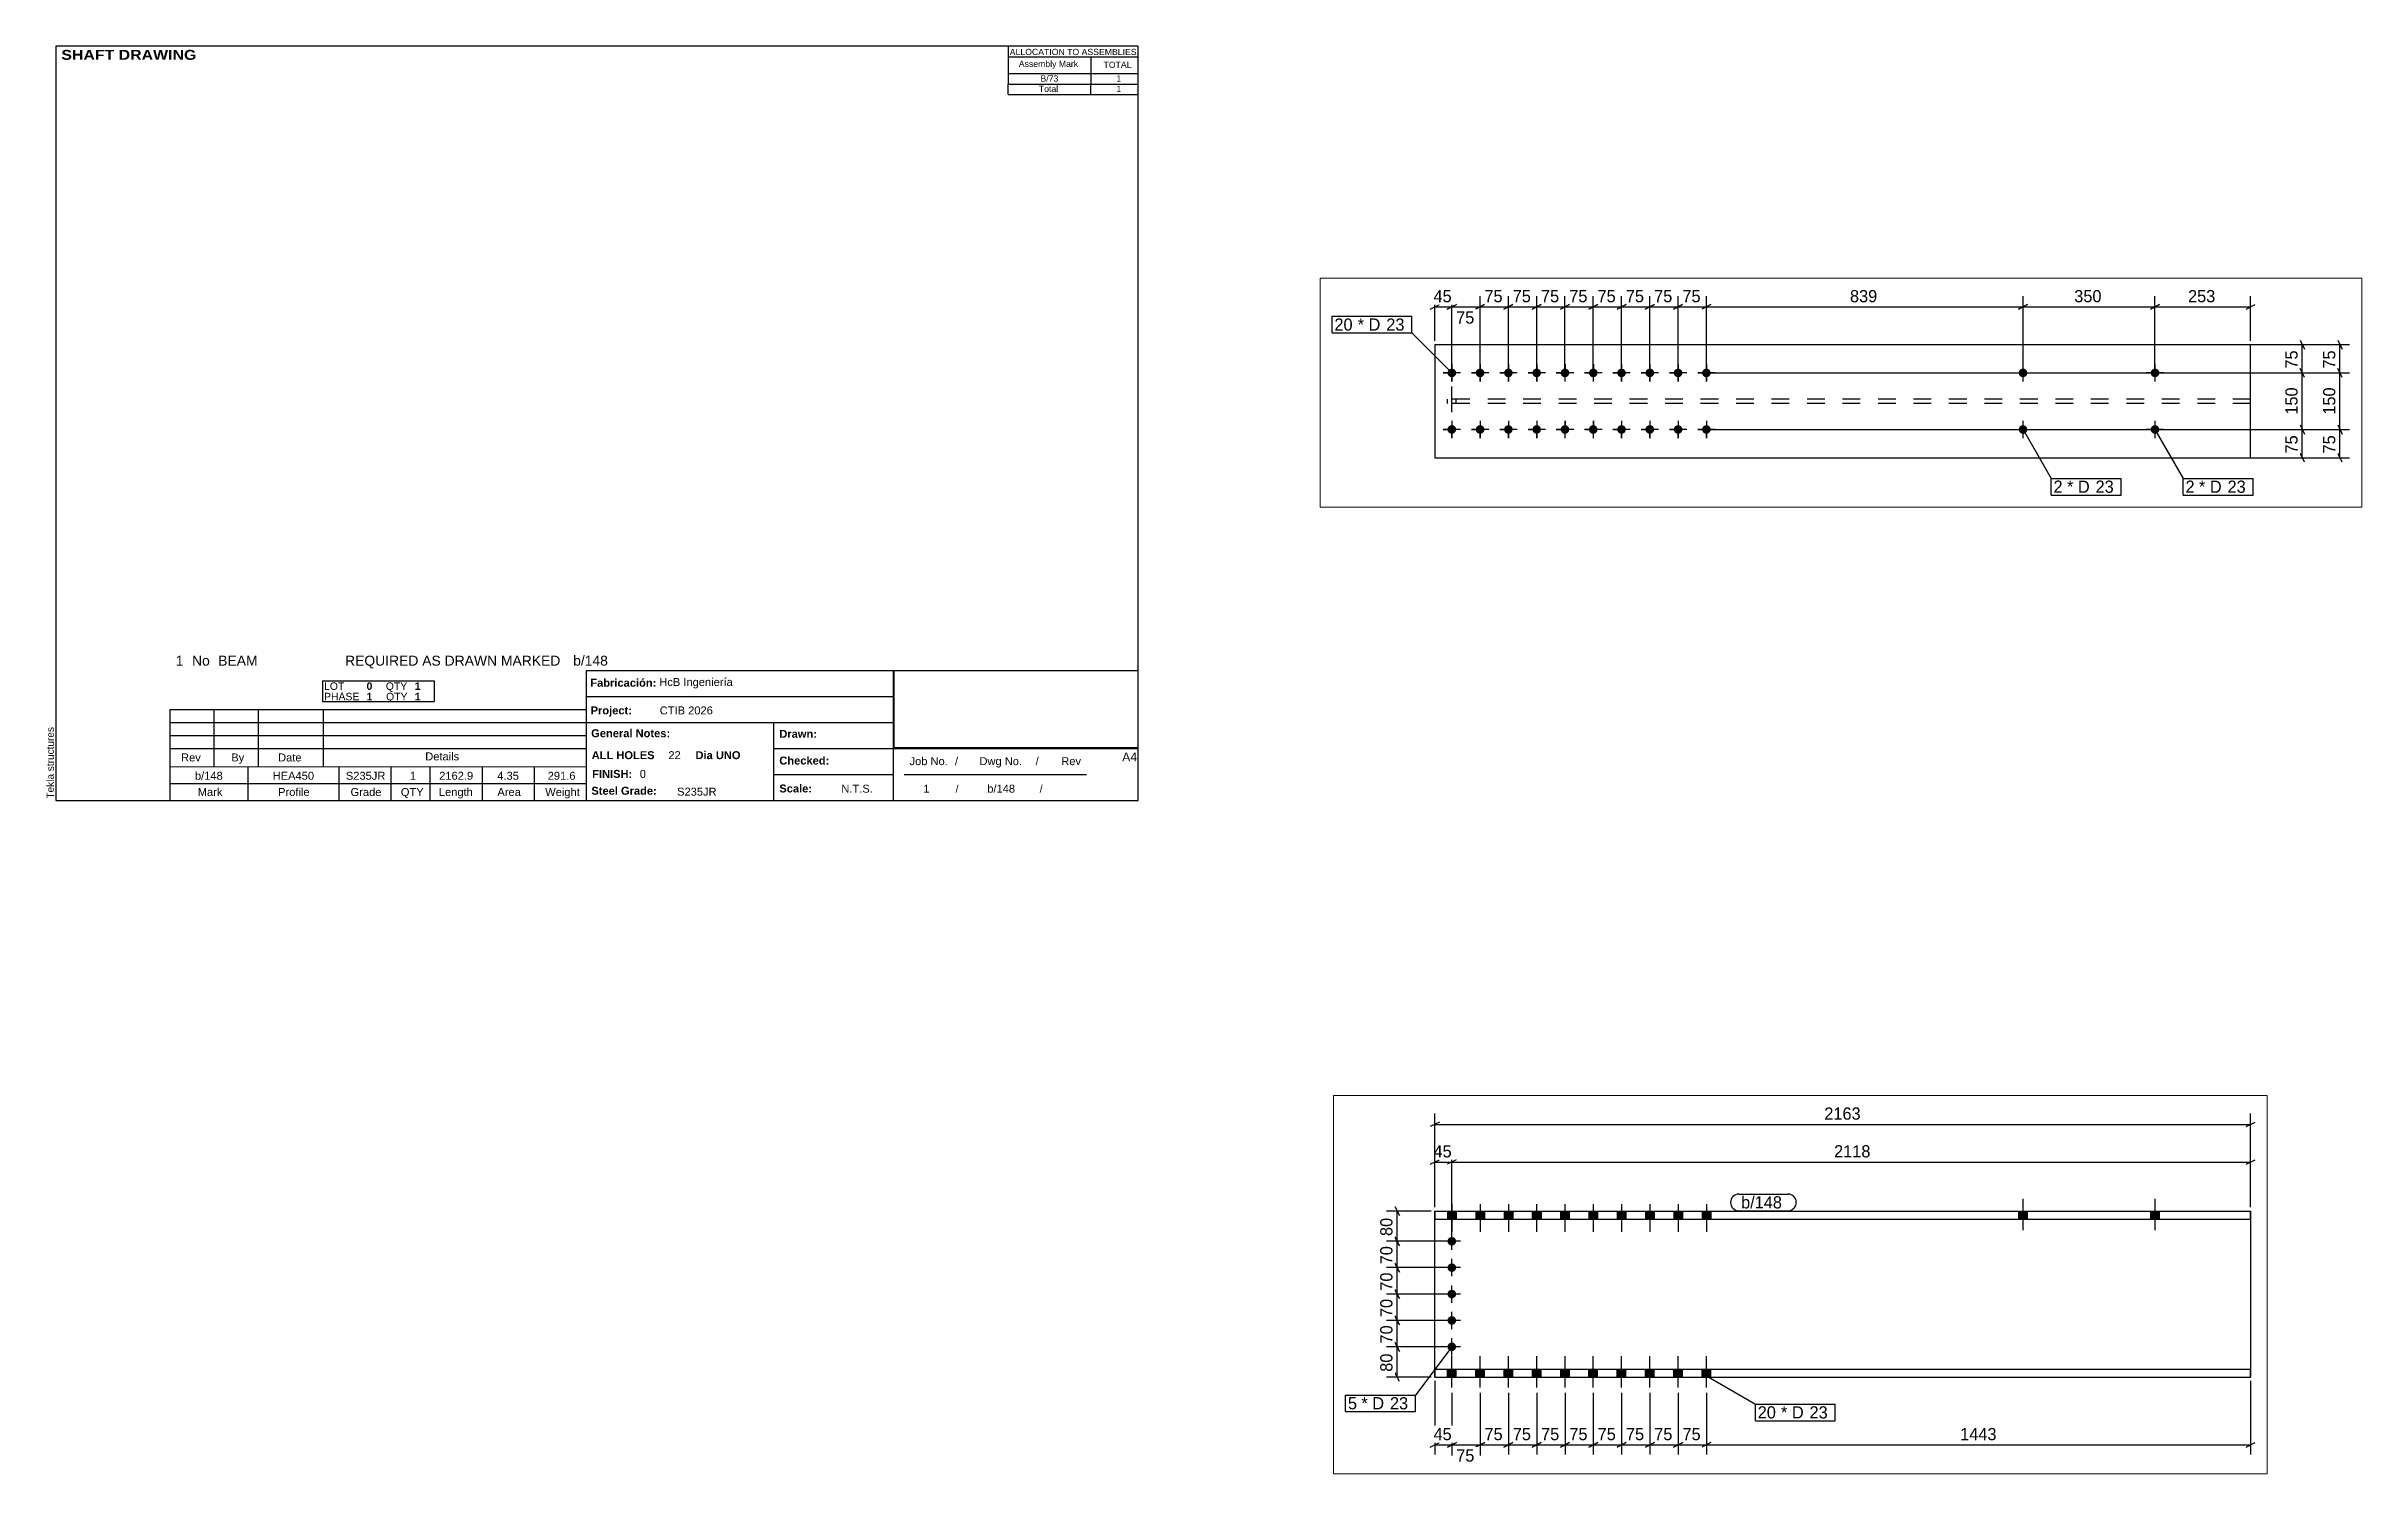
# Paper-space layout 'Layout1' of a CAD drawing. Header units: millimetres. Extents: x 2 to 616, y -174 to 205.
# The model-space entities are those that its viewports show. They can reach past a viewport. Long polylines and large blocks are cut down to what shows.
import ezdxf

# ---------------------------------------------------------------- set-up
doc = ezdxf.new("R2010")
doc.units = ezdxf.units.MM
doc.linetypes.add('DXK_LINE_DOT2', pattern=[3.9198, 1.9599, -1.9599])
doc.linetypes.add('DXK_LINE_DOT4', pattern=[0.9408, 0.4704, -0.4704])
doc.layers.add('Viewport layer', color=7, linetype='Continuous', plot=False)
doc.styles.add('Arial', font='ARIAL.TTF', dxfattribs={"height": 0.2})
doc.styles.add('Arial Black', font='ARIBLK.TTF', dxfattribs={"height": 0.2})
doc.styles.add('Arial Bold', font='ARIALBD.TTF', dxfattribs={"height": 0.2})
doc.styles.add('Comic Sans MS', font='COMIC.TTF', dxfattribs={"height": 0.2})

psp = doc.layouts.get("Layout1")

# ---------------------------------------------------------------- texts
at = {"color": 7}
for s, height, style, p in [(' SHAFT DRAWING', 2.6342, 'Arial Black', (5.3, 201.42)), ('ALLOCATION TO ASSEMBLIES', 1.6475, 'Arial', (257.95, 202.68)), ('Assembly Mark', 1.6475, 'Arial', (260.35, 199.52)), ('TOTAL', 1.648, 'Arial', (282.81, 199.28)), ('1', 2.64, 'Arial', (36.8, 40.76)), ('No', 2.636, 'Arial', (41.13, 40.76)), ('BEAM', 2.636, 'Arial', (48.08, 40.76)), ('REQUIRED AS DRAWN MARKED', 2.636, 'Arial', (81.71, 40.76)), ('b/148', 2.636, 'Arial', (142.18, 40.76)), ('b/148', 2.109, 'Arial', (41.89, 10.5)), ('HEA450', 2.109, 'Arial', (62.51, 10.5)), ('S235JR', 2.109, 'Arial', (81.91, 10.5)), ('1', 2.11, 'Arial', (98.86, 10.5)), ('2162.9', 2.109, 'Arial', (106.66, 10.5)), ('4.35', 2.109, 'Arial', (122.06, 10.5)), ('291.6', 2.109, 'Arial', (135.43, 10.5)), ('FINISH:', 2.107, 'Arial Bold', (147.22, 11)), ('0', 2.11, 'Arial', (159.84, 11))]:
    psp.add_text(s, height=height, dxfattribs=dict(at, style=style)).set_placement(p)
at = {"color": 7, "linetype": 'Continuous'}
for s, height, style, p in [('B/73', 1.648, 'Arial', (266.09, 195.63)), ('1', 1.65, 'Arial', (286.23, 195.63)), ('Total', 1.648, 'Arial', (265.67, 192.88)), ('1', 1.65, 'Arial', (286.21, 192.88)), ('Fabricación:', 2.1074, 'Arial Bold', (146.73, 35.16)), ('HcB Ingeniería', 2.1088, 'Arial', (165.02, 35.36)), ('LOT', 1.977, 'Arial', (76.13, 34.33)), ('PHASE', 1.977, 'Arial', (76.13, 31.57)), ('0', 1.98, 'Arial Bold', (87.41, 34.33)), ('1', 1.98, 'Arial Bold', (87.41, 31.57)), ('QTY', 1.977, 'Arial', (92.51, 34.33)), ('QTY', 1.977, 'Arial', (92.58, 31.57)), ('1', 1.98, 'Arial Bold', (100.18, 34.33)), ('1', 1.98, 'Arial Bold', (100.18, 31.57)), ('Project:', 2.107, 'Arial Bold', (146.81, 27.83)), ('CTIB 2026', 2.109, 'Arial', (165.14, 27.83)), ('General Notes:', 2.1074, 'Arial Bold', (146.96, 21.78)), ('Drawn:', 2.107, 'Arial Bold', (196.85, 21.62)), ('Rev', 2.109, 'Arial', (38.21, 15.35)), ('By', 2.109, 'Arial', (51.53, 15.35)), ('Date', 2.109, 'Arial', (63.94, 15.35)), ('Details', 2.109, 'Arial', (102.96, 15.63)), ('ALL HOLES', 2.107, 'Arial Bold', (147.1, 15.96)), ('22', 2.109, 'Arial', (167.43, 15.96)), ('Dia UNO', 2.107, 'Arial Bold', (174.62, 15.96)), ('Checked:', 2.107, 'Arial Bold', (196.85, 14.53)), ('Job No.', 2.109, 'Arial', (231.37, 14.37)), ('/', 2.11, 'Arial', (243.42, 14.37)), ('Dwg No.', 2.109, 'Arial', (249.91, 14.37)), ('/', 2.11, 'Arial', (264.81, 14.37)), ('Rev', 2.109, 'Arial', (271.61, 14.37)), ('A4', 2.307, 'Arial', (287.76, 15.38)), ('Mark', 2.109, 'Arial', (42.64, 6.19)), ('Profile', 2.109, 'Arial', (63.95, 6.19)), ('Grade', 2.109, 'Arial', (83.16, 6.19)), ('QTY', 2.109, 'Arial', (96.49, 6.19)), ('Length', 2.109, 'Arial', (106.58, 6.19)), ('Area', 2.109, 'Arial', (122.09, 6.19)), ('Weight', 2.109, 'Arial', (134.77, 6.19)), ('Steel Grade:', 2.1074, 'Arial Bold', (147.01, 6.52)), ('S235JR', 2.109, 'Arial', (169.74, 6.28)), ('Scale:', 2.107, 'Arial Bold', (196.85, 7.13)), ('N.T.S.', 2.109, 'Arial', (213.29, 7.08)), ('1', 2.11, 'Arial', (235.04, 7.08)), ('/', 1.98, 'Arial', (243.58, 7.08)), ('b/148', 2.109, 'Arial', (251.98, 7.08)), ('/', 1.98, 'Arial', (265.88, 7.08))]:
    psp.add_text(s, height=height, dxfattribs=dict(at, style=style)).set_placement(p)
at = {"color": 174, "linetype": 'Continuous', "style": 'Arial'}
psp.add_text('Tekla structures', height=1.9102, rotation=90, dxfattribs=at).set_placement((4.5, 5.5))

msp = doc.modelspace()

# ---------------------------------------------------------------- hatches: boundary and pattern name
at = {"linetype": 'Continuous'}
for points in [[(8063.9, 675.4), (8086.9, 675.4), (8086.9, 696.4), (8063.9, 696.4)], [(8063.9, 675.4), (8086.9, 675.4), (8086.9, 696.4), (8063.9, 696.4)], [(8138.9, 675.4), (8161.9, 675.4), (8161.9, 696.4), (8138.9, 696.4)], [(8138.9, 675.4), (8161.9, 675.4), (8161.9, 696.4), (8138.9, 696.4)], [(8213.9, 675.4), (8236.9, 675.4), (8236.9, 696.4), (8213.9, 696.4)], [(8213.9, 675.4), (8236.9, 675.4), (8236.9, 696.4), (8213.9, 696.4)], [(8288.9, 675.4), (8311.9, 675.4), (8311.9, 696.4), (8288.9, 696.4)], [(8288.9, 675.4), (8311.9, 675.4), (8311.9, 696.4), (8288.9, 696.4)], [(8363.9, 675.4), (8386.9, 675.4), (8386.9, 696.4), (8363.9, 696.4)], [(8363.9, 675.4), (8386.9, 675.4), (8386.9, 696.4), (8363.9, 696.4)], [(8438.9, 675.4), (8461.9, 675.4), (8461.9, 696.4), (8438.9, 696.4)], [(8438.9, 675.4), (8461.9, 675.4), (8461.9, 696.4), (8438.9, 696.4)], [(8513.9, 675.4), (8536.9, 675.4), (8536.9, 696.4), (8513.9, 696.4)], [(8513.9, 675.4), (8536.9, 675.4), (8536.9, 696.4), (8513.9, 696.4)], [(8588.9, 675.4), (8611.9, 675.4), (8611.9, 696.4), (8588.9, 696.4)], [(8588.9, 675.4), (8611.9, 675.4), (8611.9, 696.4), (8588.9, 696.4)], [(8663.9, 675.4), (8686.9, 675.4), (8686.9, 696.4), (8663.9, 696.4)], [(8663.9, 675.4), (8686.9, 675.4), (8686.9, 696.4), (8663.9, 696.4)], [(8738.9, 675.4), (8761.9, 675.4), (8761.9, 696.4), (8738.9, 696.4)], [(8738.9, 675.4), (8761.9, 675.4), (8761.9, 696.4), (8738.9, 696.4)], [(9601.4, 696.4), (9578.4, 696.4), (9578.4, 675.4), (9601.4, 675.4)], [(9601.4, 696.4), (9578.4, 696.4), (9578.4, 675.4), (9601.4, 675.4)], [(9928.3, 675.4), (9951.3, 675.4), (9951.3, 696.4), (9928.3, 696.4)], [(9928.3, 675.4), (9951.3, 675.4), (9951.3, 696.4), (9928.3, 696.4)], [(8063.9, 616.4, -1), (8086.9, 616.4, -1)], [(8063.9, 546.4, -1), (8086.9, 546.4, -1)], [(8063.9, 476.4, -1), (8086.9, 476.4, -1)], [(8063.9, 406.4, -1), (8086.9, 406.4, -1)], [(349.3, 344.4, -1), (349.3, 367.4, -1)], [(424.3, 344.4, -1), (424.3, 367.4, -1)], [(499.3, 344.4, -1), (499.3, 367.4, -1)], [(574.3, 344.4, -1), (574.3, 367.4, -1)], [(649.3, 344.4, -1), (649.3, 367.4, -1)], [(724.3, 344.4, -1), (724.3, 367.4, -1)], [(799.3, 344.4, -1), (799.3, 367.4, -1)], [(874.3, 344.4, -1), (874.3, 367.4, -1)], [(949.3, 344.4, -1), (949.3, 367.4, -1)], [(1024.3, 344.4, -1), (1024.3, 367.4, -1)], [(1863.8, 367.4, -1), (1863.8, 344.4, -1)], [(2213.8, 344.4, -1), (2213.8, 367.4, -1)], [(8063.9, 336.4, -1), (8086.9, 336.4, -1)], [(8064.1, 256.4), (8087.1, 256.4), (8087.1, 277.4), (8064.1, 277.4)], [(8064.1, 256.4), (8087.1, 256.4), (8087.1, 277.4), (8064.1, 277.4)], [(8139.1, 256.4), (8162.1, 256.4), (8162.1, 277.4), (8139.1, 277.4)], [(8139.1, 256.4), (8162.1, 256.4), (8162.1, 277.4), (8139.1, 277.4)], [(8214.1, 256.4), (8237.1, 256.4), (8237.1, 277.4), (8214.1, 277.4)], [(8214.1, 256.4), (8237.1, 256.4), (8237.1, 277.4), (8214.1, 277.4)], [(8289.1, 256.4), (8312.1, 256.4), (8312.1, 277.4), (8289.1, 277.4)], [(8289.1, 256.4), (8312.1, 256.4), (8312.1, 277.4), (8289.1, 277.4)], [(8364.1, 256.4), (8387.1, 256.4), (8387.1, 277.4), (8364.1, 277.4)], [(8364.1, 256.4), (8387.1, 256.4), (8387.1, 277.4), (8364.1, 277.4)], [(8439.1, 256.4), (8462.1, 256.4), (8462.1, 277.4), (8439.1, 277.4)], [(8439.1, 256.4), (8462.1, 256.4), (8462.1, 277.4), (8439.1, 277.4)], [(8514.1, 256.4), (8537.1, 256.4), (8537.1, 277.4), (8514.1, 277.4)], [(8514.1, 256.4), (8537.1, 256.4), (8537.1, 277.4), (8514.1, 277.4)], [(8589.1, 256.4), (8612.1, 256.4), (8612.1, 277.4), (8589.1, 277.4)], [(8589.1, 256.4), (8612.1, 256.4), (8612.1, 277.4), (8589.1, 277.4)], [(8664.1, 256.4), (8687.1, 256.4), (8687.1, 277.4), (8664.1, 277.4)], [(8664.1, 256.4), (8687.1, 256.4), (8687.1, 277.4), (8664.1, 277.4)], [(8739.1, 256.4), (8762.1, 256.4), (8762.1, 277.4), (8739.1, 277.4)], [(8739.1, 256.4), (8762.1, 256.4), (8762.1, 277.4), (8739.1, 277.4)], [(349.3, 194.4, -1), (349.3, 217.4, -1)], [(424.3, 194.4, -1), (424.3, 217.4, -1)], [(499.3, 194.4, -1), (499.3, 217.4, -1)], [(574.3, 194.4, -1), (574.3, 217.4, -1)], [(649.3, 194.4, -1), (649.3, 217.4, -1)], [(724.3, 194.4, -1), (724.3, 217.4, -1)], [(799.3, 194.4, -1), (799.3, 217.4, -1)], [(874.3, 194.4, -1), (874.3, 217.4, -1)], [(949.3, 194.4, -1), (949.3, 217.4, -1)], [(1024.3, 194.4, -1), (1024.3, 217.4, -1)], [(1863.8, 217.4, -1), (1863.8, 194.4, -1)], [(2213.8, 194.4, -1), (2213.8, 217.4, -1)]]:
    msp.add_hatch(color=3, dxfattribs=at).paths.add_polyline_path(points)

# ---------------------------------------------------------------- linework, layer by layer
at = {"color": 8, "linetype": 'Continuous'}
for p, q in [((8042.4, 932.4), (8018.4, 920.4)), ((8030.4, 926.4), (10193.3, 926.4)), ((10181.3, 920.4), (10205.3, 932.4)), ((10193.3, 706.4), (10193.3, 954.8)), ((8018.4, 820.4), (8042.4, 832.4)), ((8030.4, 706.4), (8030.4, 854.8)), ((8030.4, 826.4), (8075.4, 826.4)), ((8087.4, 832.4), (8063.4, 820.4)), ((8087.4, 832.4), (8063.4, 820.4)), ((8075.4, 626.4), (8075.4, 854.8)), ((8075.4, 626.4), (8075.4, 854.8)), ((8075.4, 826.4), (10193.3, 826.4)), ((10181.3, 820.4), (10205.3, 832.4)), ((10193.3, 706.4), (10193.3, 854.8)), ((8020.4, 696.4), (7902, 696.4)), ((7924.4, 708.4), (7936.4, 684.4)), ((7930.4, 616.4), (7930.4, 696.4)), ((8065.4, 616.4), (7902, 616.4)), ((7936.4, 604.4), (7924.4, 628.4)), ((304.3, 440.9), (304.3, 559.3)), ((349.3, 365.9), (349.3, 556.5)), ((424.3, 365.9), (424.3, 559.3)), ((499.3, 365.9), (499.3, 559.3)), ((574.3, 365.9), (574.3, 559.3)), ((649.3, 365.9), (649.3, 559.3)), ((724.3, 365.9), (724.3, 559.3)), ((799.3, 365.9), (799.3, 559.3)), ((874.3, 365.9), (874.3, 559.3)), ((949.3, 365.9), (949.3, 559.3)), ((1024.3, 365.9), (1024.3, 559.3)), ((1024.3, 365.9), (1024.3, 559.3)), ((1863.8, 365.9), (1863.8, 559.3)), ((1863.8, 365.9), (1863.8, 559.3)), ((2213.8, 365.9), (2213.8, 559.3)), ((2213.8, 365.9), (2213.8, 559.3)), ((2467.2, 440.9), (2467.2, 559.3)), ((7936.4, 534.4), (7924.4, 558.4)), ((292.3, 524.9), (316.3, 536.9)), ((337.3, 524.9), (361.3, 536.9)), ((412.3, 524.9), (436.3, 536.9)), ((487.3, 524.9), (511.3, 536.9)), ((562.3, 524.9), (586.3, 536.9)), ((637.3, 524.9), (661.3, 536.9)), ((712.3, 524.9), (736.3, 536.9)), ((787.3, 524.9), (811.3, 536.9)), ((862.3, 524.9), (886.3, 536.9)), ((937.3, 524.9), (961.3, 536.9)), ((949.3, 530.9), (1024.3, 530.9)), ((1036.3, 536.9), (1012.3, 524.9)), ((1036.3, 536.9), (1012.3, 524.9)), ((1024.3, 530.9), (1863.8, 530.9)), ((1875.8, 536.9), (1851.8, 524.9)), ((1851.8, 524.9), (1875.8, 536.9)), ((1863.8, 530.9), (2213.8, 530.9)), ((2225.8, 536.9), (2201.8, 524.9)), ((2201.8, 524.9), (2225.8, 536.9)), ((2213.8, 530.9), (2467.2, 530.9)), ((2455.2, 524.9), (2479.2, 536.9)), ((8065.4, 546.4), (7902, 546.4)), ((2223.8, 430.9), (2729.9, 430.9)), ((2598.3, 442.9), (2610.3, 418.9)), ((2604.3, 355.9), (2604.3, 430.9)), ((2698.3, 442.9), (2710.3, 418.9)), ((2704.3, 355.9), (2704.3, 430.9)), ((8065.4, 476.4), (7902, 476.4)), ((7936.4, 464.4), (7924.4, 488.4)), ((8065.4, 406.4), (7902, 406.4)), ((7936.4, 394.4), (7924.4, 418.4)), ((2223.8, 355.9), (2729.9, 355.9)), ((2610.3, 343.9), (2598.3, 367.9)), ((2710.3, 343.9), (2698.3, 367.9)), ((8065.4, 336.4), (7902, 336.4)), ((7936.4, 324.4), (7924.4, 348.4)), ((8020.4, 256.4), (7902, 256.4)), ((7936.4, 244.4), (7924.4, 268.4)), ((8030.4, 246.4), (8030.4, 50.8)), ((10193.3, 246.4), (10193.3, 50.8)), ((2223.8, 205.9), (2729.9, 205.9)), ((2223.8, 205.9), (2729.9, 205.9)), ((2598.3, 217.9), (2610.3, 193.9)), ((2604.3, 130.9), (2604.3, 205.9)), ((2698.3, 217.9), (2710.3, 193.9)), ((2704.3, 130.9), (2704.3, 205.9)), ((8075.6, 214.4), (8075.6, 48)), ((8150.6, 214.4), (8150.6, 50.8)), ((8225.6, 214.4), (8225.6, 50.8)), ((8300.6, 214.4), (8300.6, 50.8)), ((8375.6, 214.4), (8375.6, 50.8)), ((8450.6, 214.4), (8450.6, 50.8)), ((8525.6, 214.4), (8525.6, 50.8)), ((8600.6, 214.4), (8600.6, 50.8)), ((8675.6, 214.4), (8675.6, 50.8)), ((8750.6, 214.4), (8750.6, 50.8)), ((2223.8, 130.9), (2729.9, 130.9)), ((2610.3, 118.9), (2598.3, 142.9)), ((2710.3, 118.9), (2698.3, 142.9)), ((8018.4, 70.4), (8042.4, 82.4)), ((8063.6, 70.4), (8087.6, 82.4)), ((8138.6, 70.4), (8162.6, 82.4)), ((8213.6, 70.4), (8237.6, 82.4)), ((8288.6, 70.4), (8312.6, 82.4)), ((8363.6, 70.4), (8387.6, 82.4)), ((8438.6, 70.4), (8462.6, 82.4)), ((8513.6, 70.4), (8537.6, 82.4)), ((8588.6, 70.4), (8612.6, 82.4)), ((8663.6, 70.4), (8687.6, 82.4)), ((8675.6, 76.4), (8750.6, 76.4)), ((8762.6, 82.4), (8738.6, 70.4)), ((10181.3, 70.4), (10205.3, 82.4))]:
    msp.add_line(p, q, dxfattribs=at)
at = {"color": 7, "linetype": 'Continuous'}
for p, q in [((8030.4, 675.4), (8030.4, 696.4)), ((8030.4, 696.4), (10193.3, 696.4)), ((8030.4, 277.4), (8030.4, 675.4)), ((8030.4, 675.4), (10193.3, 675.4)), ((10193.3, 696.4), (10193.3, 675.4)), ((10193.3, 675.4), (10193.3, 277.4)), ((304.3, 430.9), (304.3, 130.9)), ((304.3, 430.9), (2467.2, 430.9)), ((2467.2, 130.9), (2467.2, 430.9)), ((8030.4, 256.4), (8030.4, 277.4)), ((8030.4, 277.4), (10193.3, 277.4)), ((8030.4, 256.4), (10193.3, 256.4)), ((10193.3, 277.4), (10193.3, 256.4)), ((304.3, 130.9), (2467.2, 130.9))]:
    msp.add_line(p, q, dxfattribs=at)
at = {"color": 7, "linetype": 'DXK_LINE_DOT4'}
for p, q in [((8030.4, 696.4), (8030.4, 675.4)), ((10193.3, 675.4), (10193.3, 696.4)), ((2467.2, 286.7), (304.3, 286.7)), ((2467.2, 275.2), (304.3, 275.2)), ((8030.4, 277.4), (8030.4, 256.4)), ((10193.3, 256.4), (10193.3, 277.4))]:
    msp.add_line(p, q, dxfattribs=at)
at = {"color": 3, "linetype": 'Continuous'}
for p, q in [((8063.9, 696.4), (8063.9, 675.4)), ((8063.9, 696.4), (8063.9, 675.4)), ((8075.4, 714.6), (8075.4, 641.4)), ((8075.4, 714.6), (8075.4, 641.4)), ((8086.9, 696.4), (8086.9, 675.4)), ((8086.9, 696.4), (8086.9, 675.4)), ((8138.9, 696.4), (8138.9, 675.4)), ((8138.9, 696.4), (8138.9, 675.4)), ((8150.4, 714.6), (8150.4, 641.4)), ((8150.4, 714.6), (8150.4, 641.4)), ((8161.9, 696.4), (8161.9, 675.4)), ((8161.9, 696.4), (8161.9, 675.4)), ((8213.9, 696.4), (8213.9, 675.4)), ((8213.9, 696.4), (8213.9, 675.4)), ((8225.4, 714.6), (8225.4, 641.4)), ((8225.4, 714.6), (8225.4, 641.4)), ((8236.9, 696.4), (8236.9, 675.4)), ((8236.9, 696.4), (8236.9, 675.4)), ((8288.9, 696.4), (8288.9, 675.4)), ((8288.9, 696.4), (8288.9, 675.4)), ((8300.4, 714.6), (8300.4, 641.4)), ((8300.4, 714.6), (8300.4, 641.4)), ((8311.9, 696.4), (8311.9, 675.4)), ((8311.9, 696.4), (8311.9, 675.4)), ((8363.9, 696.4), (8363.9, 675.4)), ((8363.9, 696.4), (8363.9, 675.4)), ((8375.4, 714.6), (8375.4, 641.4)), ((8375.4, 714.6), (8375.4, 641.4)), ((8386.9, 696.4), (8386.9, 675.4)), ((8386.9, 696.4), (8386.9, 675.4)), ((8438.9, 696.4), (8438.9, 675.4)), ((8438.9, 696.4), (8438.9, 675.4)), ((8450.4, 714.6), (8450.4, 641.4)), ((8450.4, 714.6), (8450.4, 641.4)), ((8461.9, 696.4), (8461.9, 675.4)), ((8461.9, 696.4), (8461.9, 675.4)), ((8513.9, 696.4), (8513.9, 675.4)), ((8513.9, 696.4), (8513.9, 675.4)), ((8525.4, 714.6), (8525.4, 641.4)), ((8525.4, 714.6), (8525.4, 641.4)), ((8536.9, 696.4), (8536.9, 675.4)), ((8536.9, 696.4), (8536.9, 675.4)), ((8588.9, 696.4), (8588.9, 675.4)), ((8588.9, 696.4), (8588.9, 675.4)), ((8600.4, 714.6), (8600.4, 641.4)), ((8600.4, 714.6), (8600.4, 641.4)), ((8611.9, 696.4), (8611.9, 675.4)), ((8611.9, 696.4), (8611.9, 675.4)), ((8663.9, 696.4), (8663.9, 675.4)), ((8663.9, 696.4), (8663.9, 675.4)), ((8675.4, 714.6), (8675.4, 641.4)), ((8675.4, 714.6), (8675.4, 641.4)), ((8686.9, 696.4), (8686.9, 675.4)), ((8686.9, 696.4), (8686.9, 675.4)), ((8738.9, 696.4), (8738.9, 675.4)), ((8738.9, 696.4), (8738.9, 675.4)), ((8750.4, 714.6), (8750.4, 641.4)), ((8750.4, 714.6), (8750.4, 641.4)), ((8761.9, 696.4), (8761.9, 675.4)), ((8761.9, 696.4), (8761.9, 675.4)), ((9578.4, 696.4), (9578.4, 675.4)), ((9578.4, 696.4), (9578.4, 675.4)), ((9589.9, 728.6), (9589.9, 645.4)), ((9589.9, 728.6), (9589.9, 645.4)), ((9601.4, 696.4), (9601.4, 675.4)), ((9601.4, 696.4), (9601.4, 675.4)), ((9928.3, 696.4), (9928.3, 675.4)), ((9928.3, 696.4), (9928.3, 675.4)), ((9939.8, 728.6), (9939.8, 645.4)), ((9939.8, 728.6), (9939.8, 645.4)), ((9951.3, 696.4), (9951.3, 675.4)), ((9951.3, 696.4), (9951.3, 675.4)), ((8098.4, 616.4), (8052.4, 616.4)), ((8075.4, 593.4), (8075.4, 639.4)), ((8075.4, 523.4), (8075.4, 569.4)), ((8098.4, 546.4), (8052.4, 546.4)), ((8075.4, 453.4), (8075.4, 499.4)), ((8098.4, 476.4), (8052.4, 476.4)), ((349.3, 378.9), (349.3, 332.9)), ((349.6, 378.9), (349.6, 363.6)), ((424.3, 378.9), (424.3, 332.9)), ((424.6, 378.9), (424.6, 363.6)), ((499.3, 378.9), (499.3, 332.9)), ((499.6, 378.9), (499.6, 363.6)), ((574.3, 378.9), (574.3, 332.9)), ((574.6, 378.9), (574.6, 363.6)), ((649.3, 378.9), (649.3, 332.9)), ((649.6, 378.9), (649.6, 363.6)), ((724.3, 378.9), (724.3, 332.9)), ((724.6, 378.9), (724.6, 363.6)), ((799.3, 378.9), (799.3, 332.9)), ((799.6, 378.9), (799.6, 363.6)), ((874.3, 378.9), (874.3, 332.9)), ((874.6, 378.9), (874.6, 363.6)), ((949.3, 378.9), (949.3, 332.9)), ((949.6, 378.9), (949.6, 363.6)), ((1024.3, 378.9), (1024.3, 332.9)), ((1024.6, 378.9), (1024.6, 363.6)), ((1863.8, 332.9), (1863.8, 378.9)), ((2213.8, 378.9), (2213.8, 332.9)), ((8098.4, 406.4), (8052.4, 406.4)), ((8075.4, 383.4), (8075.4, 429.4)), ((372.3, 355.9), (326.3, 355.9)), ((326.6, 355.9), (341.9, 355.9)), ((349.6, 332.9), (349.6, 348.2)), ((372.6, 355.9), (357.2, 355.9)), ((447.3, 355.9), (401.3, 355.9)), ((401.6, 355.9), (416.9, 355.9)), ((424.6, 332.9), (424.6, 348.2)), ((447.6, 355.9), (432.2, 355.9)), ((522.3, 355.9), (476.3, 355.9)), ((476.6, 355.9), (491.9, 355.9)), ((499.6, 332.9), (499.6, 348.2)), ((522.6, 355.9), (507.2, 355.9)), ((597.3, 355.9), (551.3, 355.9)), ((551.6, 355.9), (566.9, 355.9)), ((574.6, 332.9), (574.6, 348.2)), ((597.6, 355.9), (582.2, 355.9)), ((672.3, 355.9), (626.3, 355.9)), ((626.6, 355.9), (641.9, 355.9)), ((649.6, 332.9), (649.6, 348.2)), ((672.6, 355.9), (657.2, 355.9)), ((747.3, 355.9), (701.3, 355.9)), ((701.6, 355.9), (716.9, 355.9)), ((724.6, 332.9), (724.6, 348.2)), ((747.6, 355.9), (732.2, 355.9)), ((822.3, 355.9), (776.3, 355.9)), ((776.6, 355.9), (791.9, 355.9)), ((799.6, 332.9), (799.6, 348.2)), ((822.6, 355.9), (807.2, 355.9)), ((897.3, 355.9), (851.3, 355.9)), ((851.6, 355.9), (866.9, 355.9)), ((874.6, 332.9), (874.6, 348.2)), ((897.6, 355.9), (882.2, 355.9)), ((972.3, 355.9), (926.3, 355.9)), ((926.6, 355.9), (941.9, 355.9)), ((949.6, 332.9), (949.6, 348.2)), ((972.6, 355.9), (957.2, 355.9)), ((1047.3, 355.9), (1001.3, 355.9)), ((1001.6, 355.9), (1016.9, 355.9)), ((1024.6, 332.9), (1024.6, 348.2)), ((1047.6, 355.9), (1032.2, 355.9)), ((1840.8, 355.9), (1886.8, 355.9)), ((2236.8, 355.9), (2190.8, 355.9)), ((8098.4, 336.4), (8052.4, 336.4)), ((8075.4, 313.4), (8075.4, 359.4)), ((8075.6, 228.2), (8075.6, 311.4)), ((8075.6, 228.2), (8075.6, 311.4)), ((8150.6, 228.2), (8150.6, 311.4)), ((8150.6, 228.2), (8150.6, 311.4)), ((8225.6, 228.2), (8225.6, 311.4)), ((8225.6, 228.2), (8225.6, 311.4)), ((8300.6, 228.2), (8300.6, 311.4)), ((8300.6, 228.2), (8300.6, 311.4)), ((8375.6, 228.2), (8375.6, 311.4)), ((8375.6, 228.2), (8375.6, 311.4)), ((8450.6, 228.2), (8450.6, 311.4)), ((8450.6, 228.2), (8450.6, 311.4)), ((8525.6, 228.2), (8525.6, 311.4)), ((8525.6, 228.2), (8525.6, 311.4)), ((8600.6, 228.2), (8600.6, 311.4)), ((8600.6, 228.2), (8600.6, 311.4)), ((8675.6, 228.2), (8675.6, 311.4)), ((8675.6, 228.2), (8675.6, 311.4)), ((8750.6, 228.2), (8750.6, 311.4)), ((8750.6, 228.2), (8750.6, 311.4)), ((8064.1, 256.4), (8064.1, 277.4)), ((8064.1, 256.4), (8064.1, 277.4)), ((8087.1, 256.4), (8087.1, 277.4)), ((8087.1, 256.4), (8087.1, 277.4)), ((8139.1, 256.4), (8139.1, 277.4)), ((8139.1, 256.4), (8139.1, 277.4)), ((8162.1, 256.4), (8162.1, 277.4)), ((8162.1, 256.4), (8162.1, 277.4)), ((8214.1, 256.4), (8214.1, 277.4)), ((8214.1, 256.4), (8214.1, 277.4)), ((8237.1, 256.4), (8237.1, 277.4)), ((8237.1, 256.4), (8237.1, 277.4)), ((8289.1, 256.4), (8289.1, 277.4)), ((8289.1, 256.4), (8289.1, 277.4)), ((8312.1, 256.4), (8312.1, 277.4)), ((8312.1, 256.4), (8312.1, 277.4)), ((8364.1, 256.4), (8364.1, 277.4)), ((8364.1, 256.4), (8364.1, 277.4)), ((8387.1, 256.4), (8387.1, 277.4)), ((8387.1, 256.4), (8387.1, 277.4)), ((8439.1, 256.4), (8439.1, 277.4)), ((8439.1, 256.4), (8439.1, 277.4)), ((8462.1, 256.4), (8462.1, 277.4)), ((8462.1, 256.4), (8462.1, 277.4)), ((8514.1, 256.4), (8514.1, 277.4)), ((8514.1, 256.4), (8514.1, 277.4)), ((8537.1, 256.4), (8537.1, 277.4)), ((8537.1, 256.4), (8537.1, 277.4)), ((8589.1, 256.4), (8589.1, 277.4)), ((8589.1, 256.4), (8589.1, 277.4)), ((8612.1, 256.4), (8612.1, 277.4)), ((8612.1, 256.4), (8612.1, 277.4)), ((8664.1, 256.4), (8664.1, 277.4)), ((8664.1, 256.4), (8664.1, 277.4)), ((8687.1, 256.4), (8687.1, 277.4)), ((8687.1, 256.4), (8687.1, 277.4)), ((8739.1, 256.4), (8739.1, 277.4)), ((8739.1, 256.4), (8739.1, 277.4)), ((8762.1, 256.4), (8762.1, 277.4)), ((8762.1, 256.4), (8762.1, 277.4)), ((372.3, 205.9), (326.3, 205.9)), ((326.6, 205.9), (341.9, 205.9)), ((349.3, 228.9), (349.3, 182.9)), ((349.6, 228.9), (349.6, 213.6)), ((349.6, 182.9), (349.6, 198.2)), ((372.6, 205.9), (357.2, 205.9)), ((447.3, 205.9), (401.3, 205.9)), ((401.6, 205.9), (416.9, 205.9)), ((424.3, 228.9), (424.3, 182.9)), ((424.6, 228.9), (424.6, 213.6)), ((424.6, 182.9), (424.6, 198.2)), ((447.6, 205.9), (432.2, 205.9)), ((522.3, 205.9), (476.3, 205.9)), ((476.6, 205.9), (491.9, 205.9)), ((499.3, 228.9), (499.3, 182.9)), ((499.6, 228.9), (499.6, 213.6)), ((499.6, 182.9), (499.6, 198.2)), ((522.6, 205.9), (507.2, 205.9)), ((597.3, 205.9), (551.3, 205.9)), ((551.6, 205.9), (566.9, 205.9)), ((574.3, 228.9), (574.3, 182.9)), ((574.6, 228.9), (574.6, 213.6)), ((574.6, 182.9), (574.6, 198.2)), ((597.6, 205.9), (582.2, 205.9)), ((672.3, 205.9), (626.3, 205.9)), ((626.6, 205.9), (641.9, 205.9)), ((649.3, 228.9), (649.3, 182.9)), ((649.6, 228.9), (649.6, 213.6)), ((649.6, 182.9), (649.6, 198.2)), ((672.6, 205.9), (657.2, 205.9)), ((747.3, 205.9), (701.3, 205.9)), ((701.6, 205.9), (716.9, 205.9)), ((724.3, 228.9), (724.3, 182.9)), ((724.6, 228.9), (724.6, 213.6)), ((724.6, 182.9), (724.6, 198.2)), ((747.6, 205.9), (732.2, 205.9)), ((822.3, 205.9), (776.3, 205.9)), ((776.6, 205.9), (791.9, 205.9)), ((799.3, 228.9), (799.3, 182.9)), ((799.6, 228.9), (799.6, 213.6)), ((799.6, 182.9), (799.6, 198.2)), ((822.6, 205.9), (807.2, 205.9)), ((897.3, 205.9), (851.3, 205.9)), ((851.6, 205.9), (866.9, 205.9)), ((874.3, 228.9), (874.3, 182.9)), ((874.6, 228.9), (874.6, 213.6)), ((874.6, 182.9), (874.6, 198.2)), ((897.6, 205.9), (882.2, 205.9)), ((972.3, 205.9), (926.3, 205.9)), ((926.6, 205.9), (941.9, 205.9)), ((949.3, 228.9), (949.3, 182.9)), ((949.6, 228.9), (949.6, 213.6)), ((949.6, 182.9), (949.6, 198.2)), ((972.6, 205.9), (957.2, 205.9)), ((1047.3, 205.9), (1001.3, 205.9)), ((1001.6, 205.9), (1016.9, 205.9)), ((1024.3, 228.9), (1024.3, 182.9)), ((1024.6, 228.9), (1024.6, 213.6)), ((1024.6, 182.9), (1024.6, 198.2)), ((1047.6, 205.9), (1032.2, 205.9)), ((1840.8, 205.9), (1886.8, 205.9)), ((1863.8, 182.9), (1863.8, 228.9)), ((2236.8, 205.9), (2190.8, 205.9)), ((2213.8, 228.9), (2213.8, 182.9))]:
    msp.add_line(p, q, dxfattribs=at)
at = {"color": 3, "linetype": 'DXK_LINE_DOT2'}
for p, q in [((349.3, 252), (349.3, 320.2)), ((349.3, 252), (349.3, 320.2)), ((349.3, 252), (349.3, 320.2)), ((349.3, 252), (349.3, 320.2)), ((349.3, 252), (349.3, 320.2)), ((337.8, 275.2), (337.8, 286.7)), ((337.8, 275.2), (337.8, 286.7)), ((337.8, 275.2), (337.8, 286.7)), ((337.8, 275.2), (337.8, 286.7)), ((337.8, 275.2), (337.8, 286.7)), ((360.8, 275.2), (360.8, 286.7)), ((360.8, 275.2), (360.8, 286.7)), ((360.8, 275.2), (360.8, 286.7)), ((360.8, 275.2), (360.8, 286.7)), ((360.8, 275.2), (360.8, 286.7))]:
    msp.add_line(p, q, dxfattribs=at)

# ---------------------------------------------------------------- wipeouts: each hides what was drawn before it
at = {"color": 0}
for points in [[(90.1, 468), (90.1, 500), (38, 500), (38, 468)], [(7826, 170.6), (7826, 202.6), (7799.9, 202.6), (7799.9, 170.6)], [(8938.7, 146.4), (8938.7, 178.4), (8886.5, 178.4), (8886.5, 146.4)], [(1970.9, 38), (1970.9, 70), (1944.8, 70), (1944.8, 38)], [(2320.8, 38), (2320.8, 70), (2294.8, 70), (2294.8, 38)]]:
    msp.add_wipeout(points, dxfattribs=at)

# ---------------------------------------------------------------- next in the draw order: wipeouts: each hides what was drawn before it
for points in [[(9166.9, 932.4), (9166.9, 977.2), (9056.7, 977.2), (9056.7, 932.4)], [(8085.3, 832.4), (8085.3, 877.2), (8020.4, 877.2), (8020.4, 832.4)], [(9186, 832.4), (9186, 877.2), (9082.6, 877.2), (9082.6, 832.4)], [(7924.4, 688.9), (7879.6, 688.9), (7879.6, 623.9), (7924.4, 623.9)], [(8960.9, 703.4), (8960.9, 735.4), (8842.4, 735.4), (8842.4, 703.4)], [(1019.3, 536.9), (1019.3, 581.7), (954.3, 581.7), (954.3, 536.9)], [(1489.5, 536.9), (1489.5, 581.7), (1398.6, 581.7), (1398.6, 536.9)], [(2084.3, 536.9), (2084.3, 581.7), (1993.3, 581.7), (1993.3, 536.9)], [(2386, 536.9), (2386, 581.7), (2295, 581.7), (2295, 536.9)], [(90.1, 468), (90.1, 500), (38, 500), (38, 468)], [(2698.3, 425.9), (2653.5, 425.9), (2653.5, 360.9), (2698.3, 360.9)], [(7826, 170.6), (7826, 202.6), (7799.9, 202.6), (7799.9, 170.6)], [(8745.6, 82.4), (8745.6, 127.2), (8680.7, 127.2), (8680.7, 82.4)], [(8938.7, 146.4), (8938.7, 178.4), (8886.5, 178.4), (8886.5, 146.4)], [(1970.9, 38), (1970.9, 70), (1944.8, 70), (1944.8, 38)], [(2320.8, 38), (2320.8, 70), (2294.8, 70), (2294.8, 38)]]:
    msp.add_wipeout(points, dxfattribs=at)

# ---------------------------------------------------------------- next in the draw order: linework, layer by layer
at = {"color": 8, "linetype": 'Continuous'}
for p, q in [((8030.4, 706.4), (8030.4, 954.8)), ((8065.4, 616.4), (7902, 616.4)), ((7924.4, 628.4), (7936.4, 604.4)), ((7930.4, 546.4), (7930.4, 616.4)), ((949.3, 365.9), (949.3, 559.3)), ((874.3, 530.9), (949.3, 530.9)), ((961.3, 536.9), (937.3, 524.9)), ((1034.6, 430.9), (2629.9, 430.9)), ((1034.6, 355.9), (2629.9, 355.9)), ((2223.8, 355.9), (2729.9, 355.9)), ((2710.3, 343.9), (2698.3, 367.9)), ((2704.3, 205.9), (2704.3, 355.9)), ((8675.6, 214.4), (8675.6, 50.8)), ((8750.6, 214.4), (8750.6, 50.8)), ((8600.6, 76.4), (8675.6, 76.4)), ((8687.6, 82.4), (8663.6, 70.4)), ((8762.6, 82.4), (8738.6, 70.4)), ((8750.6, 76.4), (10193.3, 76.4))]:
    msp.add_line(p, q, dxfattribs=at)
at = {"color": 7, "linetype": 'Continuous'}
for p, q in [((32, 462), (32, 506)), ((8750.6, 259.4), (8880.5, 184.4)), ((1863.8, 205.9), (1938.8, 76)), ((2213.8, 205.9), (2288.8, 76)), ((7793.9, 164.6), (7793.9, 208.6)), ((8880.5, 140.4), (8880.5, 184.4)), ((1938.8, 32), (1938.8, 76)), ((2288.8, 32), (2288.8, 76))]:
    msp.add_line(p, q, dxfattribs=at)

# ---------------------------------------------------------------- next in the draw order: texts
at = {"color": 3, "style": 'Comic Sans MS'}
for s, p in [('2163', (9063.1, 938.8)), ('45', (8026.8, 838.8)), ('2118', (9089, 838.8)), ('75', (960.7, 543.3)), ('839', (1405, 543.3)), ('350', (1999.7, 543.3)), ('253', (2301.4, 543.3)), ('75', (8687.1, 88.8))]:
    msp.add_text(s, height=32.38, dxfattribs=at).set_placement(p)
for s, p in [('80', (7918, 630.3)), ('75', (2691.9, 367.3))]:
    msp.add_text(s, height=32.38, rotation=90.00021, dxfattribs=at).set_placement(p)

# ---------------------------------------------------------------- next in the draw order: wipeouts: each hides what was drawn before it
at = {"color": 0}
for points in [[(8960.9, 703.4), (8960.9, 735.4), (8842.4, 735.4), (8842.4, 703.4)], [(165.9, 468), (165.9, 500), (99.7, 500), (99.7, 468)], [(7901.8, 170.6), (7901.8, 202.6), (7835.6, 202.6), (7835.6, 170.6)], [(9014.4, 146.4), (9014.4, 178.4), (8948.3, 178.4), (8948.3, 146.4)], [(2046.6, 38), (2046.6, 70), (1980.5, 70), (1980.5, 38)], [(2396.6, 38), (2396.6, 70), (2330.4, 70), (2330.4, 38)]]:
    msp.add_wipeout(points, dxfattribs=at)

# ---------------------------------------------------------------- next in the draw order: linework, layer by layer
at = {"color": 7, "linetype": 'Continuous'}
for p, q in [((8836.4, 741.4), (8966.9, 741.4)), ((8836.4, 697.4), (8966.9, 697.4))]:
    msp.add_line(p, q, dxfattribs=at)
for centre, start, end in [((8836.4, 719.4), 90, 270), ((8966.9, 719.4), 270, 90)]:
    msp.add_arc(centre, 22, start, end, dxfattribs=at)

# ---------------------------------------------------------------- next in the draw order: texts
at = {"color": 3, "style": 'Comic Sans MS'}
msp.add_text('b/148', height=32.38, dxfattribs=at).set_placement((8842.4, 703.4))

# ---------------------------------------------------------------- next in the draw order: wipeouts: each hides what was drawn before it
at = {"color": 0}
for points in [[(944.3, 536.9), (944.3, 581.7), (879.3, 581.7), (879.3, 536.9)], [(7924.4, 613.9), (7879.6, 613.9), (7879.6, 548.9), (7924.4, 548.9)], [(165.9, 468), (165.9, 500), (99.7, 500), (99.7, 468)], [(2598.3, 425.9), (2553.5, 425.9), (2553.5, 360.9), (2598.3, 360.9)], [(2698.3, 323), (2653.5, 323), (2653.5, 238.8), (2698.3, 238.8)], [(7901.8, 170.6), (7901.8, 202.6), (7835.6, 202.6), (7835.6, 170.6)], [(8670.6, 82.4), (8670.6, 127.2), (8605.7, 127.2), (8605.7, 82.4)], [(9014.4, 146.4), (9014.4, 178.4), (8948.3, 178.4), (8948.3, 146.4)], [(9527.1, 82.4), (9527.1, 127.2), (9416.9, 127.2), (9416.9, 82.4)], [(2046.6, 38), (2046.6, 70), (1980.5, 70), (1980.5, 38)], [(2396.6, 38), (2396.6, 70), (2330.4, 70), (2330.4, 38)]]:
    msp.add_wipeout(points, dxfattribs=at)

# ---------------------------------------------------------------- next in the draw order: linework, layer by layer
at = {"color": 8, "linetype": 'Continuous'}
for p, q in [((874.3, 365.9), (874.3, 559.3)), ((7924.4, 558.4), (7936.4, 534.4)), ((799.3, 530.9), (874.3, 530.9)), ((886.3, 536.9), (862.3, 524.9)), ((8065.4, 546.4), (7902, 546.4)), ((7930.4, 476.4), (7930.4, 546.4)), ((1034.6, 355.9), (2629.9, 355.9)), ((2610.3, 343.9), (2598.3, 367.9)), ((2604.3, 205.9), (2604.3, 355.9)), ((2698.3, 217.9), (2710.3, 193.9)), ((8600.6, 214.4), (8600.6, 50.8)), ((8525.6, 76.4), (8600.6, 76.4)), ((8612.6, 82.4), (8588.6, 70.4))]:
    msp.add_line(p, q, dxfattribs=at)

# ---------------------------------------------------------------- next in the draw order: texts
at = {"color": 3, "style": 'Comic Sans MS'}
for s, height, p in [('75', 32.38, (885.7, 543.3)), ('20', 32.38, (38, 468)), ('5', 32.4, (7799.9, 170.6)), ('20', 32.38, (8886.5, 146.4)), ('2', 32.4, (1944.8, 38)), ('2', 32.4, (2294.8, 38)), ('75', 32.38, (8612.1, 88.8)), ('1443', 32.38, (9423.3, 88.8))]:
    msp.add_text(s, height=height, dxfattribs=at).set_placement(p)
for s, p in [('70', (7918, 555.3)), ('75', (2591.9, 367.3)), ('150', (2691.9, 245.2))]:
    msp.add_text(s, height=32.38, rotation=90.00021, dxfattribs=at).set_placement(p)

# ---------------------------------------------------------------- next in the draw order: wipeouts: each hides what was drawn before it
at = {"color": 0}
for points in [[(227.6, 468), (227.6, 500), (175.5, 500), (175.5, 468)], [(7963.5, 170.6), (7963.5, 202.6), (7911.4, 202.6), (7911.4, 170.6)], [(9076.2, 146.4), (9076.2, 178.4), (9024, 178.4), (9024, 146.4)], [(2108.4, 38), (2108.4, 70), (2056.2, 70), (2056.2, 38)], [(2458.4, 38), (2458.4, 70), (2406.2, 70), (2406.2, 38)]]:
    msp.add_wipeout(points, dxfattribs=at)

# ---------------------------------------------------------------- next in the draw order: wipeouts: each hides what was drawn before it
for points in [[(869.3, 536.9), (869.3, 581.7), (804.3, 581.7), (804.3, 536.9)], [(227.6, 468), (227.6, 500), (175.5, 500), (175.5, 468)], [(7924.4, 543.9), (7879.6, 543.9), (7879.6, 478.9), (7924.4, 478.9)], [(2598.3, 323), (2553.5, 323), (2553.5, 238.8), (2598.3, 238.8)], [(2698.3, 200.9), (2653.5, 200.9), (2653.5, 135.9), (2698.3, 135.9)], [(7963.5, 170.6), (7963.5, 202.6), (7911.4, 202.6), (7911.4, 170.6)], [(8595.6, 82.4), (8595.6, 127.2), (8530.7, 127.2), (8530.7, 82.4)], [(9076.2, 146.4), (9076.2, 178.4), (9024, 178.4), (9024, 146.4)], [(2108.4, 38), (2108.4, 70), (2056.2, 70), (2056.2, 38)], [(2458.4, 38), (2458.4, 70), (2406.2, 70), (2406.2, 38)]]:
    msp.add_wipeout(points, dxfattribs=at)

# ---------------------------------------------------------------- next in the draw order: linework, layer by layer
at = {"color": 8, "linetype": 'Continuous'}
for p, q in [((799.3, 365.9), (799.3, 559.3)), ((724.3, 530.9), (799.3, 530.9)), ((811.3, 536.9), (787.3, 524.9)), ((8065.4, 476.4), (7902, 476.4)), ((7924.4, 488.4), (7936.4, 464.4)), ((7930.4, 406.4), (7930.4, 476.4)), ((1034.6, 205.9), (2629.9, 205.9)), ((1034.6, 205.9), (2629.9, 205.9)), ((2598.3, 217.9), (2610.3, 193.9)), ((8525.6, 214.4), (8525.6, 50.8)), ((1034.6, 130.9), (2629.9, 130.9)), ((8450.6, 76.4), (8525.6, 76.4)), ((8537.6, 82.4), (8513.6, 70.4))]:
    msp.add_line(p, q, dxfattribs=at)
at = {"color": 7, "linetype": 'Continuous'}
for p, q in [((32, 506), (243.2, 506)), ((243.2, 462), (243.2, 506)), ((32, 462), (243.2, 462)), ((8075.4, 336.4), (7979.1, 208.6)), ((7793.9, 208.6), (7979.1, 208.6)), ((7979.1, 164.6), (7979.1, 208.6)), ((8880.5, 184.4), (9091.8, 184.4)), ((9091.8, 140.4), (9091.8, 184.4)), ((7793.9, 164.6), (7979.1, 164.6)), ((8880.5, 140.4), (9091.8, 140.4)), ((1938.8, 76), (2124, 76)), ((2124, 32), (2124, 76)), ((2288.8, 76), (2474, 76)), ((2474, 32), (2474, 76)), ((1938.8, 32), (2124, 32)), ((2288.8, 32), (2474, 32))]:
    msp.add_line(p, q, dxfattribs=at)

# ---------------------------------------------------------------- next in the draw order: texts
at = {"color": 3, "style": 'Comic Sans MS'}
for s, p in [('75', (810.7, 543.3)), ('* D', (99.7, 468)), ('23', (175.5, 468)), ('* D', (7835.6, 170.6)), ('23', (7911.4, 170.6)), ('* D', (8948.3, 146.4)), ('23', (9024, 146.4)), ('* D', (1980.5, 38)), ('23', (2056.2, 38)), ('* D', (2330.4, 38)), ('23', (2406.2, 38)), ('75', (8537.1, 88.8))]:
    msp.add_text(s, height=32.38, dxfattribs=at).set_placement(p)
for s, p in [('70', (7918, 485.3)), ('150', (2591.9, 245.2)), ('75', (2691.9, 142.3))]:
    msp.add_text(s, height=32.38, rotation=90.00021, dxfattribs=at).set_placement(p)

# ---------------------------------------------------------------- next in the draw order: wipeouts: each hides what was drawn before it
at = {"color": 0}
for points in [[(794.3, 536.9), (794.3, 581.7), (729.3, 581.7), (729.3, 536.9)], [(7924.4, 473.9), (7879.6, 473.9), (7879.6, 408.9), (7924.4, 408.9)], [(2598.3, 200.9), (2553.5, 200.9), (2553.5, 135.9), (2598.3, 135.9)], [(8520.6, 82.4), (8520.6, 127.2), (8455.7, 127.2), (8455.7, 82.4)]]:
    msp.add_wipeout(points, dxfattribs=at)

# ---------------------------------------------------------------- next in the draw order: linework, layer by layer
at = {"color": 8, "linetype": 'Continuous'}
for p, q in [((724.3, 365.9), (724.3, 559.3)), ((649.3, 530.9), (724.3, 530.9)), ((736.3, 536.9), (712.3, 524.9)), ((8065.4, 406.4), (7902, 406.4)), ((7924.4, 418.4), (7936.4, 394.4)), ((7930.4, 336.4), (7930.4, 406.4)), ((8450.6, 214.4), (8450.6, 50.8)), ((8375.6, 76.4), (8450.6, 76.4)), ((8462.6, 82.4), (8438.6, 70.4))]:
    msp.add_line(p, q, dxfattribs=at)

# ---------------------------------------------------------------- next in the draw order: texts
at = {"color": 3, "style": 'Comic Sans MS'}
for p in [(735.7, 543.3), (8462.1, 88.8)]:
    msp.add_text('75', height=32.38, dxfattribs=at).set_placement(p)
for s, p in [('70', (7918, 415.3)), ('75', (2591.9, 142.3))]:
    msp.add_text(s, height=32.38, rotation=90.00021, dxfattribs=at).set_placement(p)

# ---------------------------------------------------------------- next in the draw order: wipeouts: each hides what was drawn before it
at = {"color": 0}
for points in [[(719.3, 536.9), (719.3, 581.7), (654.3, 581.7), (654.3, 536.9)], [(7924.4, 403.9), (7879.6, 403.9), (7879.6, 338.9), (7924.4, 338.9)], [(8445.6, 82.4), (8445.6, 127.2), (8380.7, 127.2), (8380.7, 82.4)]]:
    msp.add_wipeout(points, dxfattribs=at)

# ---------------------------------------------------------------- next in the draw order: linework, layer by layer
at = {"color": 8, "linetype": 'Continuous'}
for p, q in [((649.3, 365.9), (649.3, 559.3)), ((574.3, 530.9), (649.3, 530.9)), ((661.3, 536.9), (637.3, 524.9)), ((8065.4, 336.4), (7902, 336.4)), ((7924.4, 348.4), (7936.4, 324.4)), ((7930.4, 256.4), (7930.4, 336.4)), ((8375.6, 214.4), (8375.6, 50.8)), ((8300.6, 76.4), (8375.6, 76.4)), ((8387.6, 82.4), (8363.6, 70.4))]:
    msp.add_line(p, q, dxfattribs=at)

# ---------------------------------------------------------------- next in the draw order: texts
at = {"color": 3, "style": 'Comic Sans MS'}
for p in [(660.7, 543.3), (8387.1, 88.8)]:
    msp.add_text('75', height=32.38, dxfattribs=at).set_placement(p)
msp.add_text('70', height=32.38, rotation=90.00021, dxfattribs=at).set_placement((7918, 345.3))

# ---------------------------------------------------------------- next in the draw order: wipeouts: each hides what was drawn before it
at = {"color": 0}
for points in [[(644.3, 536.9), (644.3, 581.7), (579.3, 581.7), (579.3, 536.9)], [(7924.4, 328.9), (7879.6, 328.9), (7879.6, 263.9), (7924.4, 263.9)], [(8370.6, 82.4), (8370.6, 127.2), (8305.7, 127.2), (8305.7, 82.4)]]:
    msp.add_wipeout(points, dxfattribs=at)

# ---------------------------------------------------------------- next in the draw order: linework, layer by layer
at = {"color": 8, "linetype": 'Continuous'}
for p, q in [((574.3, 365.9), (574.3, 559.3)), ((499.3, 530.9), (574.3, 530.9)), ((586.3, 536.9), (562.3, 524.9)), ((8300.6, 214.4), (8300.6, 50.8)), ((8225.6, 76.4), (8300.6, 76.4)), ((8312.6, 82.4), (8288.6, 70.4))]:
    msp.add_line(p, q, dxfattribs=at)

# ---------------------------------------------------------------- next in the draw order: texts
at = {"color": 3, "style": 'Comic Sans MS'}
for p in [(585.7, 543.3), (8312.1, 88.8)]:
    msp.add_text('75', height=32.38, dxfattribs=at).set_placement(p)
msp.add_text('80', height=32.38, rotation=90.00021, dxfattribs=at).set_placement((7918, 270.3))

# ---------------------------------------------------------------- next in the draw order: wipeouts: each hides what was drawn before it
at = {"color": 0}
for points in [[(569.3, 536.9), (569.3, 581.7), (504.3, 581.7), (504.3, 536.9)], [(8295.6, 82.4), (8295.6, 127.2), (8230.7, 127.2), (8230.7, 82.4)]]:
    msp.add_wipeout(points, dxfattribs=at)

# ---------------------------------------------------------------- next in the draw order: linework, layer by layer
at = {"color": 8, "linetype": 'Continuous'}
for p, q in [((499.3, 365.9), (499.3, 559.3)), ((424.3, 530.9), (499.3, 530.9)), ((511.3, 536.9), (487.3, 524.9)), ((8225.6, 214.4), (8225.6, 50.8)), ((8150.6, 76.4), (8225.6, 76.4)), ((8237.6, 82.4), (8213.6, 70.4))]:
    msp.add_line(p, q, dxfattribs=at)

# ---------------------------------------------------------------- next in the draw order: texts
at = {"color": 3, "style": 'Comic Sans MS'}
for p in [(510.7, 543.3), (8237.1, 88.8)]:
    msp.add_text('75', height=32.38, dxfattribs=at).set_placement(p)

# ---------------------------------------------------------------- next in the draw order: wipeouts: each hides what was drawn before it
at = {"color": 0}
for points in [[(494.3, 536.9), (494.3, 581.7), (429.3, 581.7), (429.3, 536.9)], [(8220.6, 82.4), (8220.6, 127.2), (8155.7, 127.2), (8155.7, 82.4)]]:
    msp.add_wipeout(points, dxfattribs=at)

# ---------------------------------------------------------------- next in the draw order: linework, layer by layer
at = {"color": 8, "linetype": 'Continuous'}
for p, q in [((424.3, 365.9), (424.3, 556.5)), ((349.3, 530.9), (424.3, 530.9)), ((436.3, 536.9), (412.3, 524.9)), ((8150.6, 214.4), (8150.6, 48)), ((8075.6, 76.4), (8150.6, 76.4)), ((8162.6, 82.4), (8138.6, 70.4))]:
    msp.add_line(p, q, dxfattribs=at)

# ---------------------------------------------------------------- next in the draw order: texts
at = {"color": 3, "style": 'Comic Sans MS'}
for p in [(435.7, 543.3), (8162.1, 88.8)]:
    msp.add_text('75', height=32.38, dxfattribs=at).set_placement(p)

# ---------------------------------------------------------------- next in the draw order: wipeouts: each hides what was drawn before it
at = {"color": 0}
for points in [[(419.3, 480.1), (419.3, 524.9), (354.3, 524.9), (354.3, 480.1)], [(8145.6, 25.6), (8145.6, 70.4), (8080.7, 70.4), (8080.7, 25.6)]]:
    msp.add_wipeout(points, dxfattribs=at)

# ---------------------------------------------------------------- next in the draw order: linework, layer by layer
at = {"color": 8, "linetype": 'Continuous'}
for p, q in [((349.3, 365.9), (349.3, 559.3)), ((304.3, 530.9), (349.3, 530.9)), ((361.3, 536.9), (337.3, 524.9)), ((8075.6, 214.4), (8075.6, 50.8)), ((8030.4, 76.4), (8075.6, 76.4)), ((8087.6, 82.4), (8063.6, 70.4))]:
    msp.add_line(p, q, dxfattribs=at)
at = {"color": 7, "linetype": 'Continuous'}
msp.add_line((349.3, 355.9), (243.2, 462), dxfattribs=at)

# ---------------------------------------------------------------- next in the draw order: texts
at = {"color": 3, "style": 'Comic Sans MS'}
for p in [(360.7, 486.5), (8087.1, 32)]:
    msp.add_text('75', height=32.38, dxfattribs=at).set_placement(p)

# ---------------------------------------------------------------- next in the draw order: wipeouts: each hides what was drawn before it
at = {"color": 0}
for points in [[(359.3, 536.9), (359.3, 581.7), (294.3, 581.7), (294.3, 536.9)], [(8085.5, 82.4), (8085.5, 127.2), (8020.5, 127.2), (8020.5, 82.4)]]:
    msp.add_wipeout(points, dxfattribs=at)

# ---------------------------------------------------------------- next in the draw order: texts
at = {"color": 3, "style": 'Comic Sans MS'}
for p in [(300.7, 543.3), (8026.9, 88.8)]:
    msp.add_text('45', height=32.38, dxfattribs=at).set_placement(p)

# ---------------------------------------------------------------- linework, layer by layer
at = {"color": 5, "linetype": 'Continuous'}
for p, q in [((292, 205), (5, 205)), ((5, 205), (5, 5)), ((292, 5), (292, 205)), ((5, 5), (292, 5))]:
    psp.add_line(p, q, dxfattribs=at)
at = {"color": 7, "linetype": 'Continuous'}
for p, q in [((257.51, 205), (257.51, 197.75)), ((257.51, 197.75), (257.51, 195)), ((257.57, 202.24), (292, 202.24)), ((257.57, 197.75), (292, 197.75)), ((279.49, 202.24), (279.49, 197.75)), ((279.49, 197.75), (279.49, 195)), ((257.51, 192.23), (257.51, 194.99)), ((257.51, 192.23), (292, 192.23)), ((257.54, 194.99), (292, 194.99)), ((279.49, 192.23), (279.49, 194.99)), ((145.72, 5), (145.72, 39.5)), ((145.75, 39.5), (292, 39.5)), ((227.14, 5), (227.14, 39.5)), ((75.68, 36.74), (105.35, 36.74)), ((75.68, 36.74), (75.68, 33.98)), ((75.68, 33.98), (75.68, 31.22)), ((75.68, 31.22), (105.35, 31.22)), ((105.35, 36.74), (105.35, 33.98)), ((105.35, 33.98), (105.35, 31.22)), ((145.72, 32.6), (227.14, 32.6)), ((35.31, 13.97), (35.31, 29.15)), ((35.31, 29.15), (145.71, 29.15)), ((35.31, 25.7), (145.71, 25.7)), ((47.04, 13.97), (47.04, 29.15)), ((58.77, 13.97), (58.77, 29.15)), ((76.02, 13.97), (76.02, 29.15)), ((145.71, 13.97), (145.71, 29.15)), ((145.72, 25.7), (227.14, 25.7)), ((195.4, 5), (195.4, 25.7)), ((35.31, 22.25), (145.71, 22.25)), ((35.31, 18.8), (145.71, 18.8)), ((195.4, 18.8), (292, 18.8)), ((35.31, 13.96), (145.71, 13.97)), ((35.31, 9.49), (35.31, 13.96)), ((56.01, 9.49), (56.01, 13.97)), ((80.16, 9.49), (80.16, 13.97)), ((93.96, 9.49), (93.96, 13.97)), ((104.31, 9.49), (104.31, 13.97)), ((118.11, 9.49), (118.11, 13.97)), ((131.91, 9.49), (131.91, 13.97)), ((35.31, 9.48), (145.72, 9.49)), ((35.31, 5), (35.31, 9.48)), ((56.01, 5), (56.01, 9.48)), ((80.16, 5), (80.16, 9.48)), ((93.96, 5), (93.96, 9.48)), ((104.31, 5), (104.31, 9.48)), ((118.11, 5), (118.11, 9.48)), ((131.91, 5), (131.91, 9.48)), ((195.4, 11.9), (227.14, 11.9)), ((229.99, 11.92), (278.29, 11.92))]:
    psp.add_line(p, q, dxfattribs=at)
at = {"color": 2, "linetype": 'Continuous'}
for p, q in [((227.28, 39.46), (291.86, 39.46)), ((227.29, 19.02), (227.29, 39.46)), ((291.96, 19.03), (291.96, 39.47)), ((227.28, 19.03), (291.86, 19.03))]:
    psp.add_line(p, q, dxfattribs=at)

psp.set_redraw_order([(e.dxf.handle, doc.entitydb.next_handle()) for e in psp.query("TEXT MTEXT ATTDEF DIMENSION ARC_DIMENSION")])  # texts and dimensions are drawn at this point

# ---------------------------------------------------------------- viewports
at = {"layer": 'Viewport layer', "view_target_point": (1380.95, 303.65)}
psp.add_viewport(center=(478.33, 113.16), size=(276.19, 60.73), view_center_point=(0, 0), view_height=607.3, dxfattribs=at)
at = {"layer": 'Viewport layer', "view_target_point": (8999.59, 501.4)}
psp.add_viewport(center=(467.58, -123.39), size=(247.54, 100.28), view_center_point=(0, 0), view_height=1002.8, status=3, dxfattribs=at)

doc.saveas('drawing.dxf')
